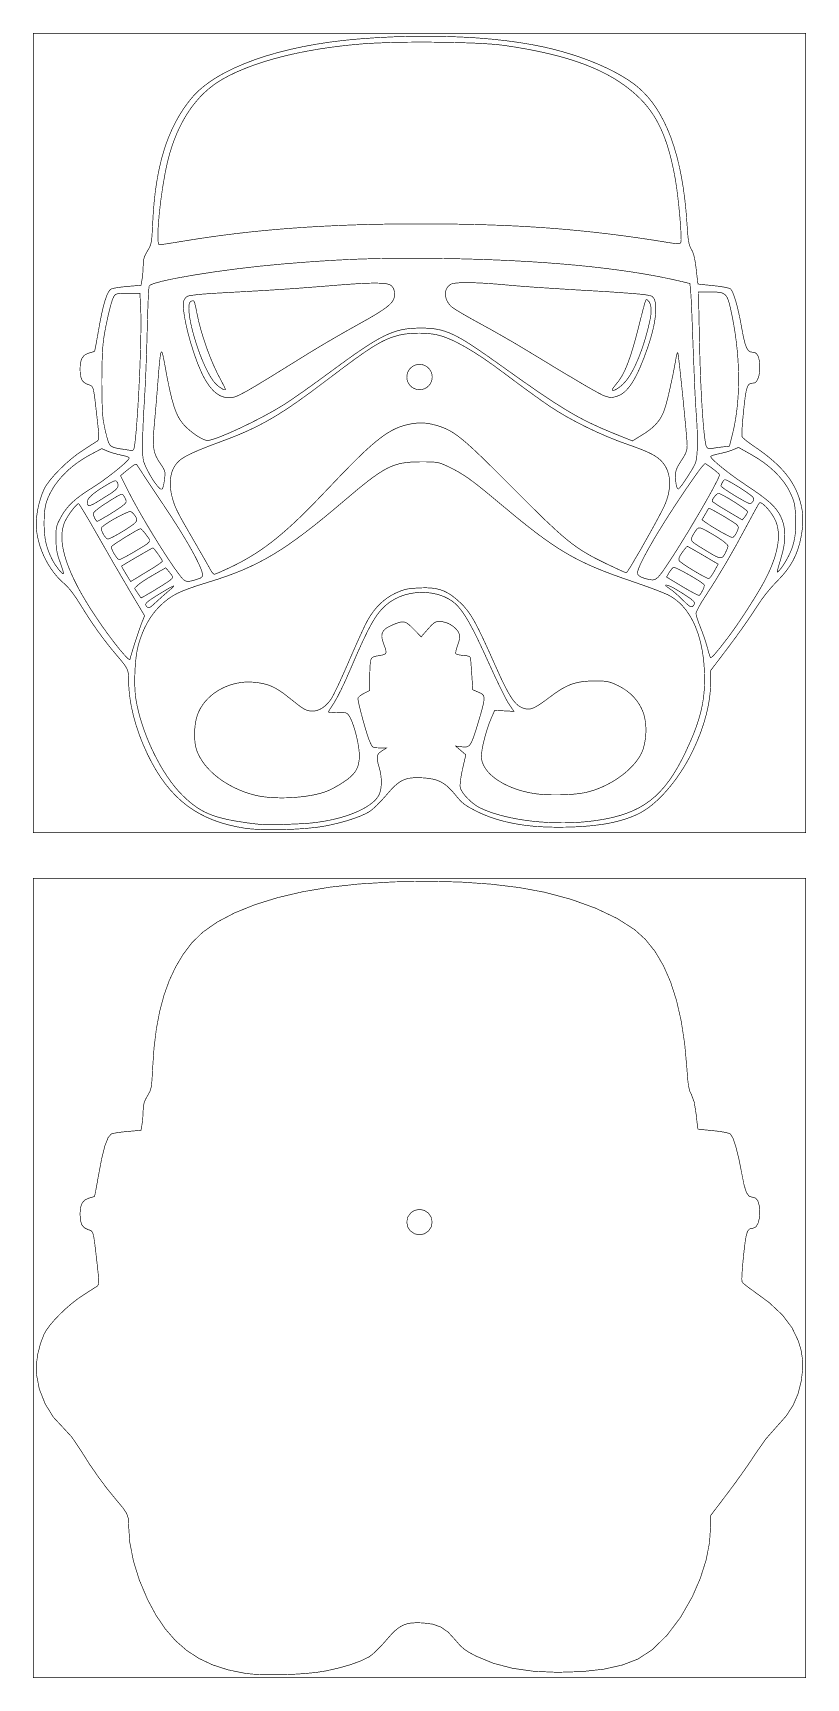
# Model space of a CAD drawing. Extents: x 0.7 to 10.2, y 2.9 to 23.1.
import ezdxf

# ---------------------------------------------------------------- set-up
doc = ezdxf.new("R2010")
doc.units = 0
doc.layers.get('0').update_dxf_attribs({"linetype": 'CONTINUOUS'})

msp = doc.modelspace()

# ---------------------------------------------------------------- linework, layer by layer
at = {"color": 1, "const_width": 0.00787}
for points in [[(0.70421, 23.1358), (0.70421, 13.2875), (10.2264, 13.2875), (10.2264, 23.1358), (0.70421, 23.1358)], [(5.57563, 23.0992), (5.7755, 23.0964), (5.97119, 23.0894), (6.16183, 23.0786), (6.34646, 23.0636), (6.52414, 23.0446), (6.69407, 23.0215), (6.85525, 22.9947), (7.00672, 22.964), (7.09017, 22.9444), (7.17264, 22.9232), (7.25396, 22.9006), (7.33393, 22.8764), (7.41243, 22.851), (7.48915, 22.8242), (7.56396, 22.7961), (7.63661, 22.7669), (7.70692, 22.7368), (7.77468, 22.7057), (7.83968, 22.6738), (7.90181, 22.6408), (7.96072, 22.6074), (8.01628, 22.5735), (8.06836, 22.5388), (8.11664, 22.5038), (8.15147, 22.476), (8.18539, 22.4465), (8.21832, 22.4154), (8.25032, 22.3826), (8.28142, 22.3481), (8.31153, 22.3119), (8.34071, 22.274), (8.36897, 22.2346), (8.39626, 22.1933), (8.42264, 22.1503), (8.4725, 22.0594), (8.51861, 21.9618), (8.56093, 21.8574), (8.59944, 21.7465), (8.63411, 21.6288), (8.66504, 21.5043), (8.69211, 21.3733), (8.71544, 21.2357), (8.73486, 21.0914), (8.75054, 20.9404), (8.76232, 20.7831), (8.77149, 20.6569), (8.77647, 20.6103), (8.78207, 20.5724), (8.78863, 20.5411), (8.79639, 20.5153), (8.80578, 20.4926), (8.817, 20.4718), (8.82699, 20.4531), (8.83604, 20.4315), (8.84429, 20.4069), (8.85178, 20.3789), (8.86486, 20.3115), (8.87582, 20.2274), (8.89008, 20.1007), (8.89751, 20.0465), (8.95378, 20.0396), (9.08535, 20.0265), (9.15944, 20.0181), (9.22424, 20.0075), (9.27274, 19.9965), (9.28868, 19.9913), (9.29796, 19.9864), (9.30528, 19.9786), (9.31293, 19.9672), (9.32921, 19.9343), (9.34646, 19.8885), (9.36436, 19.8311), (9.38265, 19.7629), (9.40099, 19.6853), (9.41906, 19.5992), (9.43658, 19.5056), (9.45193, 19.4231), (9.46636, 19.3565), (9.48042, 19.3044), (9.4949, 19.2651), (9.51047, 19.2374), (9.51882, 19.2271), (9.52772, 19.2193), (9.53728, 19.2135), (9.54747, 19.2096), (9.55843, 19.2074), (9.57031, 19.2067), (9.59099, 19.2039), (9.60883, 19.1958), (9.62381, 19.1822), (9.63607, 19.1628), (9.64567, 19.1376), (9.65267, 19.1061), (9.65711, 19.0686), (9.65918, 19.0246), (9.65831, 18.984), (9.65424, 18.9464), (9.64735, 18.9126), (9.63786, 18.8835), (9.62614, 18.8594), (9.61236, 18.8415), (9.60482, 18.8349), (9.5969, 18.8301), (9.5886, 18.8271), (9.57997, 18.8261), (9.55436, 18.824), (9.54346, 18.8208), (9.53369, 18.8157), (9.5249, 18.8085), (9.51699, 18.7988), (9.50982, 18.7861), (9.50331, 18.7703), (9.49169, 18.7276), (9.48122, 18.6682), (9.47092, 18.5893), (9.45985, 18.4881), (9.44889, 18.3724), (9.44146, 18.2733), (9.43826, 18.2018), (9.43847, 18.1796), (9.43994, 18.1681), (9.44439, 18.161), (9.45307, 18.1513), (9.48101, 18.1261), (9.51964, 18.0957), (9.56489, 18.0639), (9.67828, 17.9844), (9.72976, 17.9456), (9.77794, 17.9071), (9.82292, 17.8689), (9.86481, 17.831), (9.90364, 17.7931), (9.93961, 17.755), (9.97276, 17.7168), (10.0033, 17.6783), (10.0313, 17.6394), (10.0567, 17.6), (10.0798, 17.5599), (10.1007, 17.5192), (10.1194, 17.4774), (10.1361, 17.4346), (10.1557, 17.3753), (10.1707, 17.3167), (10.1814, 17.2579), (10.1877, 17.1988), (10.1897, 17.1382), (10.1875, 17.0757), (10.1811, 17.0107), (10.1705, 16.9424), (10.1529, 16.8603), (10.1307, 16.7838), (10.1033, 16.7114), (10.0701, 16.6426), (10.0308, 16.5764), (9.98481, 16.5118), (9.93169, 16.4481), (9.87099, 16.3842), (9.80306, 16.3118), (9.73514, 16.23), (9.66949, 16.1419), (9.60846, 16.0501), (9.54411, 15.9522), (9.45899, 15.8293), (9.36404, 15.6969), (9.27046, 15.571), (9.05414, 15.2858), (9.05414, 15.1581), (9.05322, 15.1067), (9.05057, 15.055), (9.04617, 15.0026), (9.03999, 14.9501), (9.03201, 14.8971), (9.02229, 14.8435), (8.99761, 14.7353), (8.96588, 14.6254), (8.92719, 14.514), (8.88146, 14.4011), (8.82872, 14.2865), (8.79531, 14.2208), (8.75993, 14.1565), (8.72271, 14.0938), (8.68392, 14.0329), (8.64367, 13.9739), (8.60211, 13.9172), (8.55957, 13.863), (8.51606, 13.8113), (8.4719, 13.7624), (8.42719, 13.7166), (8.38217, 13.6742), (8.33697, 13.6351), (8.29178, 13.5998), (8.24681, 13.5684), (8.20221, 13.541), (8.15821, 13.5179), (8.11301, 13.4974), (8.06597, 13.4785), (8.01699, 13.4609), (7.96599, 13.4447), (7.91287, 13.43), (7.85753, 13.4166), (7.79992, 13.4045), (7.73986, 13.3937), (7.61236, 13.3764), (7.47424, 13.3641), (7.32482, 13.3569), (7.16336, 13.3548), (7.01471, 13.358), (6.87315, 13.3674), (6.80501, 13.3743), (6.73861, 13.3828), (6.67383, 13.393), (6.61079, 13.4046), (6.54943, 13.4177), (6.48969, 13.4324), (6.43158, 13.4487), (6.37506, 13.4665), (6.3201, 13.4858), (6.26671, 13.5068), (6.2149, 13.5293), (6.16456, 13.5534), (6.07715, 13.5999), (6.04346, 13.6207), (6.01417, 13.6417), (5.98757, 13.6641), (5.96208, 13.6893), (5.93599, 13.7184), (5.90756, 13.753), (5.86312, 13.8052), (5.81993, 13.8484), (5.79833, 13.867), (5.77653, 13.8836), (5.75429, 13.8983), (5.73144, 13.9112), (5.70785, 13.9226), (5.68326, 13.9324), (5.65756, 13.9407), (5.63049, 13.9476), (5.57172, 13.9578), (5.50543, 13.9636), (5.42996, 13.9658), (5.3966, 13.9649), (5.36561, 13.9624), (5.33669, 13.9581), (5.30951, 13.9519), (5.28369, 13.9436), (5.25885, 13.9332), (5.23465, 13.9204), (5.21078, 13.9049), (5.18679, 13.8867), (5.16243, 13.8654), (5.11106, 13.8138), (5.05376, 13.7484), (4.99582, 13.6832), (4.93674, 13.623), (4.8834, 13.5745), (4.86111, 13.5568), (4.84278, 13.5443), (4.79753, 13.5203), (4.74451, 13.4964), (4.68457, 13.4729), (4.61849, 13.4502), (4.54704, 13.4284), (4.47103, 13.4079), (4.39139, 13.3888), (4.30875, 13.3715), (4.25933, 13.3629), (4.20426, 13.355), (4.08029, 13.342), (3.94374, 13.3323), (3.80138, 13.3263), (3.66004, 13.3243), (3.52658, 13.3263), (3.40782, 13.3325), (3.35607, 13.3373), (3.3106, 13.3433), (3.31054, 13.3433), (3.20514, 13.3621), (3.1046, 13.3854), (3.0089, 13.4132), (2.91781, 13.4456), (2.83106, 13.4829), (2.74858, 13.5251), (2.67008, 13.5723), (2.59549, 13.6248), (2.52453, 13.6827), (2.45703, 13.7462), (2.39279, 13.8153), (2.33165, 13.8901), (2.27344, 13.971), (2.21793, 14.0579), (2.16493, 14.1511), (2.11431, 14.2506), (2.06044, 14.3694), (2.01335, 14.4885), (1.97304, 14.6071), (1.93978, 14.7249), (1.91363, 14.8411), (1.90326, 14.8986), (1.89475, 14.9554), (1.88807, 15.0117), (1.88325, 15.0672), (1.88032, 15.1218), (1.87933, 15.1758), (1.87864, 15.2167), (1.87565, 15.251), (1.86888, 15.2814), (1.85672, 15.3113), (1.83772, 15.3432), (1.81039, 15.3806), (1.77311, 15.4262), (1.72439, 15.4833), (1.67019, 15.5479), (1.61501, 15.6171), (1.5594, 15.69), (1.50385, 15.7658), (1.44883, 15.844), (1.39497, 15.924), (1.34267, 16.0049), (1.29248, 16.0858), (1.23492, 16.1761), (1.18056, 16.2519), (1.15451, 16.2844), (1.12918, 16.3133), (1.1046, 16.3388), (1.08068, 16.3606), (1.0472, 16.3908), (1.01492, 16.4236), (0.98394, 16.4586), (0.95432, 16.496), (0.92616, 16.535), (0.89963, 16.5758), (0.87473, 16.6181), (0.85162, 16.6617), (0.8304, 16.7064), (0.8112, 16.7519), (0.79405, 16.7982), (0.77908, 16.845), (0.76638, 16.8921), (0.75608, 16.9393), (0.74826, 16.9864), (0.74306, 17.0332), (0.74094, 17.0888), (0.74327, 17.1483), (0.74984, 17.2107), (0.76047, 17.2744), (0.77485, 17.3385), (0.79275, 17.4015), (0.81391, 17.4625), (0.83816, 17.5199), (0.85129, 17.545), (0.86827, 17.5724), (0.91243, 17.6324), (0.96799, 17.6974), (1.03228, 17.7646), (1.10259, 17.8315), (1.17627, 17.8953), (1.2506, 17.9533), (1.32297, 18.0029), (1.49283, 18.1118), (1.50131, 18.1193), (1.50737, 18.1299), (1.51096, 18.1458), (1.51204, 18.1699), (1.51069, 18.204), (1.50678, 18.2511), (1.49143, 18.3926), (1.46371, 18.6304), (1.45367, 18.7017), (1.44401, 18.7485), (1.43886, 18.7646), (1.43321, 18.7768), (1.42692, 18.786), (1.41976, 18.7925), (1.40196, 18.8012), (1.37842, 18.8089), (1.35314, 18.8192), (1.33225, 18.8324), (1.31543, 18.8489), (1.3023, 18.8694), (1.2927, 18.8946), (1.28624, 18.925), (1.28261, 18.9612), (1.28158, 19.004), (1.2832, 19.0443), (1.28792, 19.0794), (1.29584, 19.1096), (1.30724, 19.135), (1.32221, 19.156), (1.34087, 19.1729), (1.36355, 19.186), (1.39025, 19.1956), (1.43668, 19.209), (1.45953, 19.2172), (1.46528, 19.2387), (1.47635, 19.2942), (1.50825, 19.4725), (1.52892, 19.5874), (1.54921, 19.6874), (1.56917, 19.7726), (1.58897, 19.8433), (1.60861, 19.9), (1.62815, 19.9425), (1.63792, 19.9586), (1.64774, 19.9713), (1.6575, 19.9806), (1.66732, 19.9864), (1.69558, 19.9942), (1.74322, 20.0025), (1.80354, 20.0106), (1.8699, 20.0174), (2.03267, 20.031), (2.04546, 20.1035), (2.05057, 20.1394), (2.05485, 20.1835), (2.05935, 20.274), (2.06233, 20.3253), (2.06592, 20.3478), (2.07118, 20.3689), (2.07829, 20.3897), (2.0874, 20.4106), (2.11257, 20.4551), (2.12896, 20.4824), (2.14171, 20.5072), (2.15142, 20.5333), (2.15875, 20.5637), (2.16428, 20.6018), (2.16863, 20.6507), (2.17617, 20.7943), (2.18338, 20.9232), (2.19347, 21.0471), (2.20643, 21.1661), (2.22233, 21.2804), (2.24115, 21.3903), (2.26303, 21.4957), (2.28788, 21.5968), (2.31581, 21.6937), (2.3469, 21.7867), (2.38112, 21.8758), (2.41857, 21.9612), (2.45925, 22.0429), (2.50319, 22.121), (2.55046, 22.1958), (2.60107, 22.2674), (2.65511, 22.3358), (2.68565, 22.3706), (2.71886, 22.4047), (2.75472, 22.4383), (2.79312, 22.4713), (2.8341, 22.5035), (2.87756, 22.535), (2.92344, 22.566), (2.97174, 22.5963), (3.02229, 22.6257), (3.07519, 22.6544), (3.18761, 22.7097), (3.30849, 22.7618), (3.43756, 22.8106), (3.57428, 22.856), (3.71832, 22.8978), (3.86925, 22.9358), (4.02669, 22.97), (4.19021, 23.0001), (4.35938, 23.0261), (4.5339, 23.0478), (4.71322, 23.065), (4.9305, 23.0806), (5.1474, 23.0914), (5.36274, 23.0975), (5.57563, 23.0992)], [(5.55783, 23.0265), (5.3335, 23.0257), (5.11931, 23.0218), (4.92475, 23.0147), (4.7595, 23.0046), (4.62608, 22.9925), (4.49528, 22.9782), (4.36729, 22.9618), (4.24229, 22.9433), (4.12044, 22.9226), (4.0019, 22.9), (3.88693, 22.8753), (3.77567, 22.8487), (3.66824, 22.8203), (3.56494, 22.79), (3.46588, 22.7578), (3.37121, 22.7239), (3.28119, 22.6883), (3.19596, 22.6511), (3.11572, 22.6122), (3.04064, 22.5718), (2.98014, 22.5349), (2.92188, 22.4942), (2.86589, 22.4499), (2.81222, 22.4018), (2.7609, 22.3503), (2.71203, 22.2951), (2.66547, 22.2367), (2.62147, 22.1746), (2.57992, 22.1093), (2.54085, 22.0407), (2.50439, 21.9688), (2.47054, 21.8936), (2.43929, 21.8153), (2.41075, 21.7339), (2.38487, 21.6494), (2.36176, 21.5621), (2.34532, 21.4903), (2.32958, 21.4129), (2.30067, 21.2468), (2.27615, 21.0751), (2.25711, 20.9089), (2.24479, 20.7599), (2.24143, 20.6954), (2.24018, 20.6394), (2.24121, 20.5933), (2.24457, 20.5586), (2.25043, 20.5369), (2.25433, 20.5313), (2.25896, 20.5293), (2.35308, 20.5424), (2.54715, 20.5736), (2.71192, 20.6001), (2.87771, 20.6249), (3.04471, 20.6478), (3.21326, 20.6689), (3.38363, 20.6881), (3.5561, 20.7056), (3.7309, 20.7213), (3.90842, 20.7353), (4.08886, 20.7476), (4.27251, 20.7582), (4.45964, 20.7671), (4.65056, 20.7744), (4.84554, 20.7801), (5.04486, 20.7842), (5.45763, 20.7875), (5.89301, 20.7847), (6.10042, 20.7808), (6.30192, 20.7754), (6.49821, 20.7682), (6.69011, 20.7592), (6.87831, 20.7483), (7.06353, 20.7356), (7.24647, 20.7207), (7.42794, 20.704), (7.60861, 20.6853), (7.78917, 20.6644), (7.97049, 20.6414), (8.15315, 20.6161), (8.33794, 20.5886), (8.52561, 20.5586), (8.60574, 20.5464), (8.65278, 20.5426), (8.66699, 20.544), (8.67665, 20.5476), (8.68289, 20.5533), (8.68707, 20.5613), (8.68929, 20.5742), (8.69021, 20.5968), (8.68858, 20.6669), (8.68283, 20.7632), (8.67378, 20.8767), (8.66217, 20.9985), (8.64882, 21.1203), (8.63444, 21.2331), (8.61979, 21.3281), (8.60275, 21.4204), (8.58447, 21.5082), (8.56494, 21.5915), (8.54406, 21.6704), (8.52165, 21.7456), (8.49772, 21.8167), (8.47217, 21.8842), (8.44488, 21.9482), (8.41575, 22.009), (8.38471, 22.0668), (8.35172, 22.1217), (8.31663, 22.1739), (8.27935, 22.2236), (8.23986, 22.2711), (8.19797, 22.3165), (8.15364, 22.36), (8.08746, 22.4186), (8.01747, 22.4743), (7.94358, 22.5269), (7.8654, 22.5769), (7.78276, 22.6239), (7.69542, 22.6683), (7.60314, 22.7101), (7.50558, 22.7494), (7.40256, 22.7864), (7.29389, 22.8211), (7.17919, 22.8535), (7.05826, 22.8838), (6.93093, 22.9121), (6.79688, 22.9385), (6.65587, 22.9631), (6.50771, 22.9858), (6.43317, 22.9947), (6.34088, 23.0025), (6.2334, 23.0094), (6.11328, 23.0151), (5.84543, 23.0231), (5.55783, 23.0265)], [(5.34169, 20.3642), (5.14051, 20.3633), (4.94775, 20.3601), (4.75971, 20.355), (4.57281, 20.3475), (4.3834, 20.3376), (4.18782, 20.3251), (3.98242, 20.31), (3.76357, 20.2919), (3.48708, 20.2653), (3.20871, 20.2328), (2.93978, 20.1964), (2.69162, 20.1582), (2.47553, 20.1197), (2.38308, 20.1013), (2.30294, 20.0832), (2.23643, 20.0661), (2.18511, 20.0503), (2.15028, 20.0357), (2.13949, 20.029), (2.1334, 20.0228), (2.13058, 20.0078), (2.1275, 19.9729), (2.12082, 19.8526), (2.11431, 19.6799), (2.10867, 19.4728), (2.10226, 19.2408), (2.09358, 19.0006), (2.08382, 18.7803), (2.07406, 18.6085), (2.06521, 18.4626), (2.058, 18.3132), (2.05311, 18.1778), (2.05132, 18.0738), (2.05274, 17.9603), (2.05528, 17.9199), (2.05985, 17.8861), (2.067, 17.856), (2.07725, 17.8264), (2.09125, 17.7943), (2.10949, 17.7567), (2.13661, 17.7057), (2.16753, 17.6533), (2.1984, 17.606), (2.22547, 17.5697), (2.24804, 17.5438), (2.26611, 17.5268), (2.27371, 17.5218), (2.28043, 17.5193), (2.28646, 17.5193), (2.29183, 17.5218), (2.2966, 17.5271), (2.301, 17.535), (2.30871, 17.5596), (2.31575, 17.5958), (2.32286, 17.6446), (2.32844, 17.7), (2.32775, 17.7213), (2.324, 17.7407), (2.31668, 17.7604), (2.30518, 17.7819), (2.26768, 17.839), (2.23844, 17.8847), (2.21599, 17.9286), (2.20719, 17.951), (2.19988, 17.9742), (2.19407, 17.9985), (2.18967, 18.0246), (2.18485, 18.0829), (2.185, 18.1528), (2.18972, 18.2371), (2.19851, 18.3393), (2.22086, 18.5929), (2.24229, 18.8624), (2.25271, 18.9965), (2.26183, 19.0968), (2.27029, 19.1647), (2.27447, 19.1871), (2.27864, 19.2018), (2.28293, 19.2092), (2.28515, 19.2103), (2.28743, 19.2094), (2.29215, 19.2028), (2.29719, 19.1892), (2.3086, 19.1425), (2.32215, 19.0707), (2.35374, 18.8989), (2.38281, 18.756), (2.41058, 18.6381), (2.43821, 18.5419), (2.45231, 18.5008), (2.46685, 18.4639), (2.48188, 18.4306), (2.49761, 18.4004), (2.51421, 18.3729), (2.53174, 18.3478), (2.5504, 18.3243), (2.57031, 18.3024), (2.60661, 18.2669), (2.6454, 18.2333), (2.68522, 18.2022), (2.72478, 18.175), (2.76258, 18.1521), (2.79725, 18.1346), (2.82742, 18.1235), (2.85161, 18.1196), (2.87576, 18.1224), (2.90924, 18.1308), (2.95096, 18.1442), (3.00006, 18.1621), (3.11604, 18.2097), (3.24918, 18.2697), (3.39133, 18.3385), (3.53444, 18.4121), (3.67051, 18.4869), (3.79144, 18.5592), (3.88917, 18.6238), (4.02078, 18.7147), (4.16911, 18.8203), (4.31683, 18.9279), (4.5491, 19.0979), (4.64887, 19.1689), (4.73926, 19.2311), (4.82129, 19.2856), (4.89606, 19.3324), (4.96468, 19.3721), (5.02826, 19.4053), (5.08778, 19.4328), (5.14447, 19.4547), (5.19938, 19.4718), (5.25353, 19.4847), (5.30806, 19.4938), (5.36404, 19.4996), (5.42258, 19.5028), (5.48481, 19.5038), (5.53851, 19.5031), (5.58908, 19.5006), (5.63737, 19.496), (5.68425, 19.4886), (5.73058, 19.4785), (5.77729, 19.4649), (5.82519, 19.4474), (5.87522, 19.4256), (5.92817, 19.3993), (5.98508, 19.3681), (6.04665, 19.3311), (6.11388, 19.2885), (6.26867, 19.1837), (6.45649, 19.0508), (6.71229, 18.8688), (6.928, 18.7188), (7.11203, 18.5958), (7.27285, 18.4949), (7.34717, 18.451), (7.41878, 18.4108), (7.48876, 18.3736), (7.55821, 18.3388), (7.6996, 18.2733), (7.85129, 18.2097), (8.08892, 18.1139), (8.19987, 18.1813), (8.25097, 18.2138), (8.29579, 18.2456), (8.33501, 18.2772), (8.36919, 18.3096), (8.39908, 18.3432), (8.42529, 18.3788), (8.44846, 18.4169), (8.46929, 18.4583), (8.48454, 18.499), (8.50271, 18.559), (8.52294, 18.6353), (8.54454, 18.7243), (8.58837, 18.9272), (8.60906, 19.0342), (8.62793, 19.1406), (8.63319, 19.1669), (8.63878, 19.1872), (8.64404, 19.1997), (8.64632, 19.2021), (8.64828, 19.2018), (8.65142, 19.1882), (8.65647, 19.1535), (8.67111, 19.0319), (8.71044, 18.6617), (8.74767, 18.275), (8.75971, 18.1328), (8.76421, 18.0556), (8.7634, 18.0339), (8.76079, 18.0133), (8.75608, 17.9929), (8.74903, 17.9721), (8.73931, 17.9501), (8.72672, 17.9261), (8.69174, 17.8703), (8.65631, 17.8135), (8.64372, 17.7896), (8.63411, 17.7676), (8.62722, 17.7468), (8.62267, 17.7261), (8.62022, 17.7049), (8.61951, 17.6824), (8.62244, 17.619), (8.63004, 17.5679), (8.63531, 17.5486), (8.64133, 17.534), (8.648, 17.5249), (8.65522, 17.5217), (8.66038, 17.5243), (8.66835, 17.5319), (8.69135, 17.56), (8.72125, 17.601), (8.75483, 17.6504), (8.82075, 17.7553), (8.84694, 17.8015), (8.86442, 17.8372), (8.86996, 17.8532), (8.87478, 17.8733), (8.8826, 17.925), (8.88775, 17.9906), (8.89031, 18.069), (8.89014, 18.1588), (8.88737, 18.2583), (8.88189, 18.3665), (8.87364, 18.4819), (8.86561, 18.6079), (8.85618, 18.7967), (8.83778, 19.261), (8.82135, 19.6965), (8.81396, 19.8543), (8.80849, 19.9422), (8.79818, 20.0528), (8.67703, 20.0817), (8.54308, 20.1118), (8.40181, 20.1403), (8.25336, 20.1672), (8.09788, 20.1924), (7.93554, 20.216), (7.76654, 20.2379), (7.5911, 20.2582), (7.40929, 20.2767), (7.22131, 20.2933), (7.02735, 20.3085), (6.82753, 20.3217), (6.62213, 20.3331), (6.41124, 20.3428), (6.1951, 20.3507), (5.97374, 20.3567), (5.7475, 20.361), (5.34169, 20.3642)], [(6.0364, 20.0637), (6.14008, 20.0621), (6.2621, 20.0564), (6.40061, 20.0469), (6.55376, 20.0335), (6.70285, 20.0206), (6.90115, 20.0058), (7.3419, 19.9776), (7.796, 19.951), (8.09082, 19.9301), (8.18821, 19.9212), (8.25743, 19.9128), (8.30246, 19.9047), (8.3271, 19.8964), (8.34136, 19.8856), (8.35325, 19.8699), (8.36279, 19.8494), (8.37001, 19.8247), (8.37483, 19.7957), (8.37739, 19.7628), (8.37765, 19.7263), (8.37565, 19.686), (8.37136, 19.6429), (8.36486, 19.5965), (8.35612, 19.5476), (8.34521, 19.4961), (8.31679, 19.3867), (8.27983, 19.27), (8.23014, 19.1332), (8.18197, 19.0154), (8.15831, 18.9635), (8.13488, 18.916), (8.11149, 18.8729), (8.08822, 18.834), (8.06489, 18.7993), (8.04144, 18.7686), (8.0179, 18.7418), (7.99408, 18.7189), (7.96994, 18.6996), (7.94547, 18.6839), (7.92057, 18.6718), (7.89518, 18.6629), (7.85351, 18.6517), (7.83925, 18.6489), (7.82667, 18.6481), (7.81381, 18.6493), (7.79856, 18.6526), (7.75299, 18.6656), (7.72125, 18.6786), (7.66715, 18.7062), (7.58908, 18.7494), (7.48535, 18.8092), (7.19417, 18.9821), (6.78028, 19.2329), (6.65147, 19.3099), (6.50179, 19.3967), (6.34978, 19.4828), (6.21392, 19.5575), (6.09538, 19.6228), (5.99035, 19.6829), (5.91021, 19.7313), (5.86638, 19.7611), (5.84825, 19.7779), (5.83242, 19.7958), (5.81879, 19.8144), (5.8074, 19.834), (5.79829, 19.8539), (5.79144, 19.874), (5.78694, 19.8943), (5.78467, 19.9144), (5.78472, 19.934), (5.78711, 19.9532), (5.79183, 19.9714), (5.79889, 19.9886), (5.80832, 20.0047), (5.8201, 20.0193), (5.83425, 20.0324), (5.85081, 20.0435), (5.86149, 20.0482), (5.87592, 20.0522), (5.91581, 20.0585), (5.96957, 20.0624), (6.0364, 20.0637)], [(1.86806, 19.9314), (1.78217, 19.9303), (1.75439, 19.9283), (1.73415, 19.9246), (1.71967, 19.9186), (1.70904, 19.9097), (1.70031, 19.8975), (1.69168, 19.8815), (1.67887, 19.85), (1.6639, 19.8026), (1.64751, 19.7425), (1.63049, 19.6728), (1.59733, 19.5171), (1.58262, 19.4375), (1.57015, 19.3607), (1.56125, 19.2719), (1.55479, 19.1494), (1.55083, 19.0046), (1.54938, 18.8492), (1.5504, 18.695), (1.55399, 18.5533), (1.56011, 18.4363), (1.56412, 18.3904), (1.56879, 18.355), (1.59093, 18.2443), (1.61649, 18.1432), (1.62728, 18.1092), (1.63818, 18.0826), (1.65115, 18.0625), (1.66813, 18.0472), (1.69108, 18.0358), (1.7219, 18.0268), (1.76264, 18.0187), (1.81515, 18.0107), (1.91894, 17.995), (1.92453, 17.9953), (1.93061, 17.9979), (1.93636, 18.0025), (1.94108, 18.0083), (1.94493, 18.0179), (1.94889, 18.0343), (1.95714, 18.0858), (1.96565, 18.1596), (1.97428, 18.2525), (1.99132, 18.4837), (2.00683, 18.7542), (2.01969, 19.0389), (2.02849, 19.3128), (2.03201, 19.5506), (2.03142, 19.6483), (2.02897, 19.7275), (2.01904, 19.9314), (1.86806, 19.9314)], [(4.91835, 20.0582), (4.99821, 20.0558), (5.03011, 20.0531), (5.05701, 20.0492), (5.07937, 20.044), (5.0975, 20.0378), (5.11176, 20.0304), (5.12239, 20.0219), (5.13747, 20.0025), (5.14887, 19.9786), (5.15614, 19.9517), (5.15864, 19.9229), (5.15771, 19.9036), (5.15457, 19.8849), (5.14903, 19.8665), (5.14068, 19.8485), (5.12924, 19.8304), (5.11442, 19.8118), (5.09586, 19.7926), (5.07329, 19.7725), (5.04633, 19.7514), (5.01475, 19.7287), (4.93625, 19.6782), (4.83535, 19.6188), (4.70947, 19.5486), (4.55496, 19.4621), (4.38493, 19.3642), (4.21989, 19.2668), (4.08062, 19.1822), (3.59321, 18.8804), (3.43604, 18.7856), (3.32303, 18.7204), (3.24419, 18.6793), (3.21442, 18.6661), (3.18935, 18.6569), (3.16775, 18.651), (3.14839, 18.6475), (3.11128, 18.6454), (3.08231, 18.6479), (3.05029, 18.6551), (3.01915, 18.6657), (2.99274, 18.6788), (2.96843, 18.695), (2.94472, 18.714), (2.9216, 18.7356), (2.89899, 18.76), (2.87685, 18.7872), (2.85514, 18.8175), (2.83382, 18.851), (2.81282, 18.8874), (2.7921, 18.9272), (2.77154, 18.9704), (2.7309, 19.0672), (2.69049, 19.1786), (2.64985, 19.3056), (2.62522, 19.3913), (2.60368, 19.4751), (2.5855, 19.5553), (2.57113, 19.6297), (2.56076, 19.6967), (2.55485, 19.7543), (2.55365, 19.8006), (2.55496, 19.8189), (2.55757, 19.8338), (2.56461, 19.8517), (2.5759, 19.8694), (2.59, 19.8849), (2.60525, 19.8958), (2.61849, 19.9001), (2.64208, 19.9047), (2.71496, 19.9146), (2.81332, 19.9239), (2.92665, 19.9317), (3.56424, 19.9675), (3.93582, 19.9918), (4.33306, 20.0226), (4.52474, 20.0383), (4.68435, 20.0494), (4.81461, 20.0561), (4.91835, 20.0582)], [(8.90354, 19.9494), (8.91618, 19.3289), (8.92219, 19.0954), (8.93028, 18.8711), (8.94015, 18.6617), (8.95133, 18.4732), (8.96349, 18.3113), (8.97624, 18.1818), (8.9891, 18.0906), (8.9955, 18.061), (9.00185, 18.0432), (9.01144, 18.0301), (9.02354, 18.0211), (9.03706, 18.0167), (9.05067, 18.0175), (9.10232, 18.0268), (9.18354, 18.0376), (9.28575, 18.0492), (9.32281, 18.1975), (9.34196, 18.2813), (9.35835, 18.3676), (9.3719, 18.4567), (9.38265, 18.5478), (9.39068, 18.6413), (9.39589, 18.7367), (9.39833, 18.8338), (9.398, 18.9325), (9.39492, 19.0325), (9.38906, 19.1339), (9.38049, 19.2363), (9.36908, 19.3393), (9.35493, 19.4432), (9.33806, 19.5475), (9.31842, 19.6519), (9.296, 19.7565), (9.28157, 19.815), (9.2666, 19.8604), (9.25831, 19.8788), (9.24908, 19.8943), (9.23876, 19.9076), (9.227, 19.9186), (9.21354, 19.9274), (9.19819, 19.9346), (9.18067, 19.94), (9.16069, 19.9439), (9.11242, 19.9483), (9.05132, 19.9494), (8.90354, 19.9494)], [(2.67339, 19.8401), (2.66308, 19.839), (2.65001, 19.8346), (2.64128, 19.8289), (2.63417, 19.8196), (2.62879, 19.8067), (2.625, 19.7906), (2.62272, 19.7713), (2.6219, 19.749), (2.62446, 19.6969), (2.63226, 19.6358), (2.64481, 19.5674), (2.66157, 19.4932), (2.68213, 19.415), (2.706, 19.3346), (2.73269, 19.2535), (2.76178, 19.1735), (2.79281, 19.0963), (2.82525, 19.0233), (2.85861, 18.9565), (2.89253, 18.8975), (2.92643, 18.8479), (2.94422, 18.8269), (2.96496, 18.8064), (2.98725, 18.7871), (3.00965, 18.7701), (3.03076, 18.7565), (3.04926, 18.7472), (3.06364, 18.7431), (3.0689, 18.7433), (3.0726, 18.7453), (3.0701, 18.7568), (3.05849, 18.7835), (3.01525, 18.8663), (2.97026, 18.9522), (2.92583, 19.0482), (2.88281, 19.1513), (2.84218, 19.2589), (2.80485, 19.3689), (2.77169, 19.4782), (2.74371, 19.5847), (2.72168, 19.6856), (2.70697, 19.7601), (2.69575, 19.8072), (2.69065, 19.8221), (2.68544, 19.8321), (2.67979, 19.8379), (2.67339, 19.8401)], [(8.26426, 19.8547), (8.25857, 19.8513), (8.25222, 19.8401), (8.24451, 19.8192), (8.23475, 19.7867), (8.20606, 19.6774), (8.16026, 19.496), (8.12642, 19.3669), (8.09375, 19.2526), (8.0619, 19.1524), (8.03054, 19.0654), (7.99935, 18.9906), (7.96789, 18.9271), (7.93587, 18.8739), (7.90294, 18.8303), (7.85861, 18.775), (7.84517, 18.7554), (7.84017, 18.745), (7.84119, 18.7401), (7.84412, 18.7369), (7.84879, 18.7356), (7.85508, 18.7357), (7.87164, 18.7407), (7.89242, 18.7511), (7.91613, 18.7661), (7.9414, 18.785), (7.96679, 18.8069), (7.991, 18.8312), (8.01378, 18.8579), (8.03657, 18.8886), (8.05931, 18.9231), (8.08188, 18.9611), (8.10417, 19.0025), (8.12619, 19.0471), (8.16883, 19.1447), (8.20919, 19.2525), (8.24647, 19.3683), (8.28006, 19.4908), (8.30919, 19.6182), (8.31581, 19.6565), (8.31939, 19.6929), (8.32015, 19.7267), (8.31799, 19.7576), (8.3131, 19.7851), (8.30539, 19.8087), (8.29508, 19.8281), (8.28211, 19.8425), (8.27225, 19.851), (8.26812, 19.8537), (8.26426, 19.8547)], [(5.46442, 19.4413), (5.39426, 19.44), (5.32633, 19.4351), (5.26324, 19.4268), (5.20747, 19.4151), (5.13346, 19.3932), (5.09706, 19.38), (5.06017, 19.3649), (5.02214, 19.3472), (4.98232, 19.3267), (4.89475, 19.2758), (4.79226, 19.2086), (4.66971, 19.1222), (4.52175, 19.0133), (4.34332, 18.8785), (4.13726, 18.7239), (3.95589, 18.5935), (3.87239, 18.5362), (3.79258, 18.4835), (3.7156, 18.435), (3.64057, 18.3901), (3.56674, 18.3483), (3.49322, 18.3093), (3.41917, 18.2722), (3.34375, 18.2369), (3.26611, 18.2029), (3.18544, 18.1694), (3.01161, 18.1029), (2.86719, 18.0489), (2.75037, 18.0025), (2.65767, 17.9621), (2.58556, 17.9254), (2.5561, 17.9079), (2.53054, 17.8906), (2.50831, 17.8733), (2.4891, 17.8556), (2.47239, 17.8375), (2.45774, 17.8186), (2.44476, 17.7988), (2.433, 17.7775), (2.41775, 17.7428), (2.40614, 17.7044), (2.39811, 17.6635), (2.39378, 17.6199), (2.39307, 17.5744), (2.39611, 17.5276), (2.40289, 17.48), (2.41342, 17.4321), (2.4266, 17.3836), (2.44081, 17.3393), (2.45856, 17.2942), (2.48253, 17.2428), (2.51535, 17.1797), (2.55951, 17.1001), (2.69265, 16.8693), (2.82308, 16.6436), (2.89236, 16.5206), (2.90375, 16.5012), (2.91569, 16.4854), (2.92676, 16.4747), (2.9356, 16.4707), (2.95611, 16.4772), (2.99908, 16.495), (3.12717, 16.5532), (3.20247, 16.59), (3.27533, 16.6281), (3.3464, 16.6678), (3.41613, 16.7097), (3.48508, 16.7542), (3.55387, 16.8017), (3.62299, 16.8526), (3.69303, 16.9075), (3.76454, 16.9668), (3.83811, 17.0308), (3.91417, 17.1001), (3.99338, 17.1751), (4.07622, 17.2564), (4.16331, 17.344), (4.35238, 17.5412), (4.53201, 17.7294), (4.6856, 17.8844), (4.75396, 17.9507), (4.81733, 18.0099), (4.87636, 18.0625), (4.93142, 18.1089), (4.98307, 18.1496), (5.0319, 18.1849), (5.0784, 18.2153), (5.12304, 18.2414), (5.16639, 18.2633), (5.20899, 18.2815), (5.25125, 18.2967), (5.29383, 18.309), (5.34651, 18.3211), (5.39675, 18.3296), (5.44521, 18.3343), (5.49268, 18.3353), (5.53993, 18.3324), (5.58772, 18.3257), (5.63683, 18.3153), (5.68804, 18.301), (5.72678, 18.2883), (5.76383, 18.2744), (5.80013, 18.2586), (5.83658, 18.2401), (5.87403, 18.2182), (5.91351, 18.1919), (5.95583, 18.1608), (6.00196, 18.124), (6.05279, 18.0806), (6.10926, 18.03), (6.24268, 17.9042), (6.40956, 17.7401), (6.61719, 17.5321), (6.83681, 17.3122), (7.01525, 17.1378), (7.16211, 17.0007), (7.22667, 16.9439), (7.28706, 16.8935), (7.34429, 16.8485), (7.39974, 16.8079), (7.45449, 16.771), (7.50982, 16.7364), (7.56694, 16.7035), (7.62701, 16.6711), (7.76096, 16.604), (7.9336, 16.5228), (7.98969, 16.4983), (8.01465, 16.4893), (8.021, 16.4954), (8.03342, 16.5129), (8.07394, 16.5771), (8.19797, 16.7883), (8.34278, 17.0464), (8.40924, 17.169), (8.46442, 17.2746), (8.48421, 17.316), (8.50131, 17.3572), (8.51579, 17.3982), (8.52761, 17.4387), (8.53674, 17.4786), (8.54324, 17.5178), (8.54704, 17.5563), (8.54824, 17.5938), (8.54671, 17.6303), (8.54258, 17.6657), (8.53575, 17.6999), (8.52626, 17.7328), (8.51417, 17.7642), (8.49935, 17.794), (8.48193, 17.8222), (8.46181, 17.8486), (8.43468, 17.8775), (8.40283, 17.9044), (8.36464, 17.9304), (8.31847, 17.9561), (8.26264, 17.9825), (8.19564, 18.0103), (8.11578, 18.0404), (8.02138, 18.0736), (7.90099, 18.1175), (7.77626, 18.1679), (7.64963, 18.2235), (7.52339, 18.2832), (7.39996, 18.346), (7.28174, 18.4104), (7.171, 18.4757), (7.07015, 18.5401), (6.9649, 18.6133), (6.82563, 18.7132), (6.67046, 18.8269), (6.51753, 18.9411), (6.38103, 19.0417), (6.25342, 19.1307), (6.1346, 19.2081), (6.02447, 19.2739), (5.92296, 19.3283), (5.87543, 19.3513), (5.83003, 19.3712), (5.78678, 19.3885), (5.74561, 19.4028), (5.7066, 19.4142), (5.6696, 19.4228), (5.62272, 19.4308), (5.5721, 19.4364), (5.51893, 19.44), (5.46442, 19.4413)], [(5.62175, 18.9006), (5.6186, 18.869), (5.60949, 18.8397), (5.59506, 18.8131), (5.57596, 18.79), (5.55279, 18.7708), (5.52621, 18.7564), (5.49685, 18.7474), (5.46533, 18.7442), (5.43375, 18.7474), (5.4044, 18.7564), (5.37782, 18.7708), (5.35471, 18.79), (5.33556, 18.8131), (5.32118, 18.8397), (5.31207, 18.869), (5.30886, 18.9006), (5.31207, 18.9321), (5.32118, 18.9614), (5.33556, 18.9881), (5.35471, 19.0113), (5.37782, 19.0303), (5.4044, 19.0447), (5.43375, 19.0539), (5.46533, 19.0569), (5.49685, 19.0539), (5.52621, 19.0447), (5.55279, 19.0303), (5.57596, 19.0113), (5.59506, 18.9881), (5.60949, 18.9614), (5.6186, 18.9321), (5.62175, 18.9006)], [(9.39703, 18.0338), (9.32975, 18.0051), (9.29542, 17.9922), (9.25163, 17.9787), (9.20404, 17.9661), (9.15831, 17.9561), (9.11783, 17.9469), (9.08475, 17.9372), (9.06233, 17.9279), (9.05626, 17.9239), (9.05414, 17.9204), (9.05675, 17.9132), (9.06435, 17.9024), (9.09299, 17.8722), (9.13699, 17.8324), (9.19331, 17.7854), (9.25879, 17.7337), (9.3304, 17.6799), (9.40517, 17.6264), (9.47993, 17.5756), (9.57769, 17.51), (9.65956, 17.4524), (9.72732, 17.4011), (9.78276, 17.3544), (9.82775, 17.3108), (9.86404, 17.2686), (9.89339, 17.2263), (9.91764, 17.1821), (9.93896, 17.1311), (9.95443, 17.0772), (9.96414, 17.0201), (9.96804, 16.96), (9.96614, 16.8968), (9.9585, 16.8304), (9.94504, 16.761), (9.92578, 16.6882), (9.88894, 16.5633), (9.87933, 16.5274), (9.87537, 16.5064), (9.87549, 16.5008), (9.87696, 16.4985), (9.87972, 16.4989), (9.88385, 16.5018), (9.91297, 16.5342), (9.93528, 16.5635), (9.96153, 16.6033), (9.98856, 16.6483), (10.013, 16.6932), (10.0384, 16.7472), (10.0593, 16.8011), (10.0759, 16.8561), (10.0884, 16.9132), (10.097, 16.9733), (10.1018, 17.0375), (10.1031, 17.1067), (10.1009, 17.1818), (10.0943, 17.28), (10.0895, 17.3179), (10.0829, 17.3514), (10.0738, 17.3832), (10.0618, 17.4156), (10.0264, 17.4921), (10.0098, 17.5235), (9.99138, 17.5547), (9.97097, 17.5857), (9.94878, 17.6164), (9.89903, 17.6765), (9.84244, 17.7351), (9.77935, 17.7915), (9.71007, 17.8456), (9.63504, 17.8969), (9.55453, 17.9453), (9.39703, 18.0338)], [(1.54829, 18.0185), (1.41347, 17.9472), (1.36415, 17.92), (1.31657, 17.8913), (1.27078, 17.861), (1.22683, 17.8294), (1.18484, 17.7965), (1.14486, 17.7626), (1.10693, 17.7274), (1.07118, 17.6913), (1.0376, 17.654), (1.00635, 17.6158), (0.97743, 17.5769), (0.9509, 17.5372), (0.92692, 17.4968), (0.90549, 17.4558), (0.88672, 17.4144), (0.87066, 17.3724), (0.86236, 17.3463), (0.85541, 17.3185), (0.84516, 17.2572), (0.83952, 17.1843), (0.83789, 17.0958), (0.8393, 17.03), (0.84332, 16.9694), (0.85032, 16.9132), (0.86046, 16.8596), (0.87408, 16.8079), (0.89149, 16.7564), (0.91292, 16.7042), (0.93869, 16.6499), (0.95486, 16.6206), (0.97428, 16.5897), (1.01704, 16.531), (1.03743, 16.5069), (1.05512, 16.4886), (1.06868, 16.4782), (1.07346, 16.4765), (1.07661, 16.4775), (1.07726, 16.4818), (1.0759, 16.4911), (1.06782, 16.5222), (1.05382, 16.5663), (1.03516, 16.6186), (1.01085, 16.6904), (1.00212, 16.7235), (0.99539, 16.756), (0.9904, 16.7892), (0.98693, 16.8244), (0.98389, 16.9056), (0.98465, 16.9928), (0.98725, 17.0251), (0.99208, 17.0535), (0.99962, 17.0801), (1.01052, 17.1074), (1.04438, 17.1739), (1.07384, 17.2237), (1.10699, 17.2706), (1.1448, 17.3154), (1.1881, 17.359), (1.2379, 17.4022), (1.29508, 17.4461), (1.36057, 17.4913), (1.43522, 17.5388), (1.49696, 17.5786), (1.56538, 17.6264), (1.63633, 17.6789), (1.70568, 17.7324), (1.76926, 17.784), (1.82297, 17.8304), (1.86253, 17.8681), (1.87576, 17.8826), (1.8839, 17.8937), (1.88612, 17.9001), (1.88499, 17.9061), (1.88021, 17.9115), (1.87153, 17.9168), (1.84164, 17.9271), (1.79329, 17.9379), (1.74724, 17.9482), (1.69894, 17.9611), (1.65419, 17.975), (1.6186, 17.9883), (1.54829, 18.0185)], [(5.54497, 17.8561), (5.47575, 17.8561), (5.41476, 17.8551), (5.3585, 17.8526), (5.30599, 17.8481), (5.25624, 17.8408), (5.20833, 17.8304), (5.16135, 17.8165), (5.11431, 17.7985), (5.06629, 17.776), (5.01633, 17.7483), (4.96349, 17.7153), (4.90679, 17.6761), (4.84532, 17.6307), (4.77815, 17.5781), (4.70432, 17.5182), (4.53293, 17.374), (4.40229, 17.2636), (4.27983, 17.1625), (4.1645, 17.0699), (4.05528, 16.9851), (3.95122, 16.9079), (3.85129, 16.8374), (3.7545, 16.7731), (3.65983, 16.7143), (3.56629, 16.6604), (3.47282, 16.6111), (3.37853, 16.5654), (3.28233, 16.5228), (3.18321, 16.4829), (3.08018, 16.4449), (2.97228, 16.4082), (2.8585, 16.3724), (2.73622, 16.3342), (2.63482, 16.2999), (2.55063, 16.2678), (2.48019, 16.2361), (2.41992, 16.2031), (2.36621, 16.1669), (2.31554, 16.1261), (2.26432, 16.0785), (2.22006, 16.0318), (2.17904, 15.9811), (2.14122, 15.9268), (2.1065, 15.8683), (2.07482, 15.8057), (2.04617, 15.7389), (2.0204, 15.6676), (1.99756, 15.5919), (1.98324, 15.5274), (1.97163, 15.4499), (1.96294, 15.3633), (1.95731, 15.2718), (1.95497, 15.1793), (1.956, 15.0897), (1.96067, 15.0072), (1.96907, 14.9354), (1.98367, 14.8558), (2.00233, 14.7746), (2.02474, 14.6922), (2.05067, 14.609), (2.07981, 14.5257), (2.11203, 14.4428), (2.14697, 14.3606), (2.1844, 14.28), (2.22407, 14.2011), (2.26574, 14.125), (2.30914, 14.0517), (2.354, 13.9819), (2.40013, 13.9162), (2.44715, 13.8551), (2.49496, 13.7991), (2.54318, 13.7487), (2.58333, 13.7103), (2.6225, 13.6753), (2.66124, 13.6432), (2.69988, 13.614), (2.73904, 13.5875), (2.77914, 13.5633), (2.82064, 13.5413), (2.86404, 13.5214), (2.90989, 13.5032), (2.95856, 13.4867), (3.01058, 13.4716), (3.0664, 13.4576), (3.12657, 13.4447), (3.19157, 13.4325), (3.33778, 13.4096), (3.4101, 13.4), (3.47532, 13.3928), (3.53879, 13.3882), (3.60585, 13.3859), (3.68186, 13.3859), (3.77219, 13.3881), (4.01719, 13.3988), (4.10238, 13.4046), (4.18631, 13.4134), (4.26839, 13.4252), (4.34831, 13.4397), (4.42557, 13.4568), (4.49968, 13.4763), (4.57026, 13.4979), (4.63678, 13.5217), (4.69889, 13.5474), (4.75603, 13.5747), (4.80783, 13.6035), (4.85385, 13.6337), (4.89356, 13.6651), (4.9266, 13.6975), (4.95242, 13.7307), (4.96251, 13.7476), (4.97065, 13.7647), (4.98128, 13.7964), (4.98882, 13.8327), (4.99322, 13.8724), (4.99451, 13.9147), (4.99268, 13.9586), (4.98774, 14.0031), (4.97971, 14.0471), (4.96864, 14.0899), (4.95578, 14.1347), (4.94732, 14.1714), (4.94342, 14.2011), (4.94433, 14.2254), (4.95025, 14.2456), (4.96143, 14.2629), (4.97797, 14.2787), (5.00011, 14.2944), (5.05903, 14.3322), (4.97233, 14.3324), (4.92182, 14.334), (4.905, 14.3374), (4.89193, 14.3438), (4.88108, 14.354), (4.8711, 14.3693), (4.84814, 14.4189), (4.83154, 14.4632), (4.81049, 14.5287), (4.76324, 14.6928), (4.72282, 14.8503), (4.71035, 14.9081), (4.70572, 14.9413), (4.70719, 14.9469), (4.71143, 14.9539), (4.727, 14.9697), (4.75006, 14.9868), (4.77815, 15.0031), (4.85064, 15.0401), (4.85064, 15.1915), (4.85389, 15.3147), (4.85742, 15.3649), (4.86176, 15.3983), (4.86567, 15.4154), (4.87039, 15.4289), (4.87685, 15.4394), (4.88585, 15.4476), (4.89839, 15.454), (4.91531, 15.4594), (4.96593, 15.4693), (5.00011, 15.4753), (5.02522, 15.4817), (5.04199, 15.4901), (5.04736, 15.4956), (5.05089, 15.5022), (5.05257, 15.5101), (5.05257, 15.5199), (5.04758, 15.5444), (5.03662, 15.5779), (5.02018, 15.6218), (5.00749, 15.6611), (5.00119, 15.6957), (5.00054, 15.7114), (5.00157, 15.7263), (5.00433, 15.7401), (5.0089, 15.7532), (5.01519, 15.7656), (5.02333, 15.7774), (5.03326, 15.7885), (5.04514, 15.7992), (5.07454, 15.819), (5.11182, 15.8378), (5.16456, 15.8604), (5.20682, 15.8758), (5.24132, 15.8839), (5.25651, 15.8849), (5.27072, 15.8839), (5.28435, 15.8808), (5.29775, 15.8757), (5.31114, 15.8683), (5.32497, 15.8587), (5.35519, 15.8328), (5.39106, 15.7974), (5.48589, 15.7007), (5.56853, 15.7958), (5.61068, 15.8415), (5.62842, 15.8581), (5.64453, 15.8708), (5.65956, 15.8801), (5.67393, 15.8864), (5.68815, 15.8899), (5.70269, 15.8908), (5.72879, 15.8896), (5.7551, 15.8856), (5.78136, 15.879), (5.80713, 15.87), (5.83214, 15.8586), (5.85601, 15.8453), (5.87836, 15.83), (5.89893, 15.8128), (5.9221, 15.7894), (5.93961, 15.7671), (5.95167, 15.745), (5.95844, 15.7218), (5.96001, 15.6968), (5.95665, 15.6688), (5.94851, 15.6368), (5.93571, 15.6001), (5.92285, 15.5621), (5.9145, 15.5287), (5.91135, 15.5038), (5.91194, 15.4956), (5.91417, 15.4908), (5.92622, 15.4849), (5.94835, 15.479), (5.97743, 15.4742), (6.01019, 15.4708), (6.051, 15.4665), (6.06543, 15.4633), (6.07644, 15.4592), (6.08453, 15.4539), (6.09011, 15.4472), (6.09358, 15.439), (6.09538, 15.4289), (6.11029, 15.2206), (6.12164, 15.0483), (6.19276, 15.0181), (6.2225, 15.0042), (6.23415, 14.9968), (6.24371, 14.9887), (6.25114, 14.9794), (6.25651, 14.9683), (6.25971, 14.9551), (6.26079, 14.9392), (6.25976, 14.9203), (6.25662, 14.8976), (6.24403, 14.8399), (6.22299, 14.7624), (6.19353, 14.6614), (6.16271, 14.559), (6.13721, 14.4804), (6.11518, 14.4228), (6.10482, 14.4011), (6.09461, 14.3833), (6.08431, 14.3694), (6.07357, 14.3589), (6.06228, 14.3513), (6.05013, 14.3463), (6.03689, 14.3438), (6.02235, 14.3429), (5.98822, 14.3456), (5.91058, 14.355), (5.97314, 14.3012), (6.03569, 14.2476), (5.99588, 14.0744), (5.9809, 14.0013), (5.9706, 13.9349), (5.96571, 13.8813), (5.9656, 13.8611), (5.96712, 13.8463), (5.97108, 13.8323), (5.97749, 13.8169), (5.99685, 13.7836), (6.02354, 13.7479), (6.05604, 13.7117), (6.09272, 13.6764), (6.13189, 13.6438), (6.17204, 13.6155), (6.21158, 13.5933), (6.27647, 13.5645), (6.34711, 13.5379), (6.42296, 13.5136), (6.50347, 13.4918), (6.58811, 13.4723), (6.67626, 13.4553), (6.76742, 13.4409), (6.86094, 13.429), (6.95643, 13.4199), (7.05322, 13.4135), (7.15076, 13.4099), (7.24858, 13.4093), (7.34603, 13.4115), (7.4426, 13.4167), (7.53771, 13.4249), (7.63081, 13.4362), (7.73514, 13.4528), (7.83279, 13.4729), (7.92432, 13.4965), (8.01004, 13.524), (8.0905, 13.5559), (8.16596, 13.5923), (8.23703, 13.6338), (8.30399, 13.6804), (8.36735, 13.7327), (8.42746, 13.7908), (8.48486, 13.8551), (8.53987, 13.9261), (8.59293, 14.0038), (8.64453, 14.0888), (8.69504, 14.1812), (8.7449, 14.2815), (8.81011, 14.425), (8.83832, 14.4925), (8.86367, 14.5578), (8.88628, 14.6211), (8.90625, 14.6829), (8.92361, 14.7435), (8.93842, 14.8031), (8.95085, 14.8621), (8.96094, 14.921), (8.96869, 14.98), (8.97428, 15.0394), (8.97775, 15.0997), (8.97922, 15.1614), (8.97874, 15.2244), (8.97635, 15.2894), (8.97043, 15.3746), (8.96137, 15.4567), (8.94917, 15.5354), (8.93392, 15.6107), (8.91569, 15.6828), (8.89447, 15.751), (8.87033, 15.8157), (8.84332, 15.8767), (8.81347, 15.9336), (8.78082, 15.9868), (8.7455, 16.0358), (8.70742, 16.0807), (8.66678, 16.1212), (8.62349, 16.1575), (8.57769, 16.1894), (8.52935, 16.2167), (8.46397, 16.2453), (8.36003, 16.2857), (8.23193, 16.3326), (8.09386, 16.3807), (7.9655, 16.4249), (7.84711, 16.4672), (7.73725, 16.509), (7.63444, 16.5508), (7.53733, 16.5935), (7.44433, 16.6379), (7.35411, 16.6849), (7.26519, 16.7354), (7.17611, 16.7901), (7.08544, 16.8503), (6.99169, 16.9162), (6.8935, 16.9892), (6.78939, 17.07), (6.6779, 17.1592), (6.42697, 17.3669), (6.31603, 17.4594), (6.22185, 17.5361), (6.14094, 17.5992), (6.06982, 17.6515), (6.00499, 17.6951), (5.94293, 17.7328), (5.88015, 17.7669), (5.81315, 17.8), (5.74924, 17.8286), (5.72217, 17.8383), (5.69531, 17.8456), (5.66644, 17.8504), (5.63325, 17.8536), (5.54497, 17.8561)], [(8.98757, 17.8344), (8.98286, 17.8328), (8.97607, 17.8276), (8.95649, 17.8071), (8.92865, 17.7729), (8.89253, 17.7247), (8.79471, 17.5862), (8.66217, 17.3901), (8.5529, 17.2235), (8.45335, 17.0661), (8.36507, 16.921), (8.28982, 16.7908), (8.22917, 16.679), (8.18489, 16.5882), (8.16943, 16.5515), (8.15864, 16.5214), (8.15278, 16.4979), (8.15201, 16.4817), (8.1544, 16.4732), (8.1589, 16.465), (8.16553, 16.4574), (8.17426, 16.4499), (8.19792, 16.4363), (8.22971, 16.4243), (8.27317, 16.4117), (8.30821, 16.404), (8.33686, 16.4017), (8.34939, 16.4028), (8.36106, 16.4054), (8.37207, 16.4097), (8.38276, 16.4158), (8.40397, 16.4336), (8.4266, 16.4592), (8.45269, 16.4933), (8.4916, 16.5482), (8.53711, 16.6157), (8.6429, 16.7801), (8.76004, 16.9696), (8.87842, 17.1672), (8.98796, 17.3556), (9.0785, 17.5178), (9.14008, 17.6367), (9.15679, 17.6746), (9.16243, 17.6953), (9.15788, 17.7035), (9.14546, 17.7167), (9.10292, 17.7533), (9.04688, 17.7957), (8.98926, 17.834), (8.98757, 17.8344)], [(1.97021, 17.8269), (1.96349, 17.8258), (1.95508, 17.8221), (1.93099, 17.8064), (1.88493, 17.7718), (1.83419, 17.731), (1.78011, 17.6856), (1.85883, 17.5265), (1.92426, 17.4003), (2.00319, 17.2575), (2.09125, 17.105), (2.18419, 16.9503), (2.27761, 16.8), (2.36719, 16.6617), (2.44868, 16.5419), (2.51768, 16.4482), (2.53803, 16.4232), (2.55615, 16.4047), (2.57378, 16.3921), (2.59256, 16.3851), (2.61415, 16.3833), (2.64025, 16.3864), (2.67253, 16.3939), (2.71267, 16.4056), (2.75444, 16.4199), (2.76844, 16.4267), (2.77854, 16.4336), (2.78521, 16.4414), (2.78896, 16.4503), (2.79021, 16.4607), (2.78956, 16.4732), (2.78543, 16.4947), (2.77729, 16.5214), (2.76519, 16.5533), (2.74929, 16.59), (2.70665, 16.6771), (2.65044, 16.7807), (2.58165, 16.899), (2.50136, 17.0303), (2.41058, 17.1726), (2.31044, 17.3242), (2.09407, 17.6475), (1.99283, 17.8021), (1.98122, 17.8203), (1.97597, 17.825), (1.97021, 17.8269)], [(9.22993, 17.6357), (9.22222, 17.6339), (9.21576, 17.6293), (9.20313, 17.6119), (9.18744, 17.5817), (9.18272, 17.5685), (9.18099, 17.5587), (9.18463, 17.5531), (9.19493, 17.5438), (9.23199, 17.5164), (9.28494, 17.4814), (9.34674, 17.4428), (9.4101, 17.4051), (9.46789, 17.3728), (9.51297, 17.3499), (9.52849, 17.3435), (9.53814, 17.3411), (9.54818, 17.3436), (9.55914, 17.3508), (9.56976, 17.3617), (9.57872, 17.3751), (9.58339, 17.3857), (9.58513, 17.3954), (9.58344, 17.405), (9.5779, 17.4151), (9.56803, 17.4264), (9.55339, 17.4396), (9.50771, 17.4742), (9.41613, 17.5356), (9.32167, 17.5929), (9.26156, 17.6256), (9.24311, 17.6333), (9.22993, 17.6357)], [(1.7161, 17.6226), (1.7029, 17.6204), (1.68522, 17.6136), (1.63183, 17.5851), (1.57215, 17.5496), (1.51997, 17.5163), (1.47532, 17.4851), (1.43853, 17.4567), (1.40961, 17.4306), (1.38873, 17.4072), (1.37614, 17.3867), (1.37294, 17.3775), (1.37191, 17.369), (1.37283, 17.3425), (1.37457, 17.3325), (1.37755, 17.3249), (1.38211, 17.3196), (1.38873, 17.3168), (1.39762, 17.3168), (1.40918, 17.3194), (1.44168, 17.3336), (1.48899, 17.3601), (1.63917, 17.4539), (1.67632, 17.4785), (1.70551, 17.5003), (1.72711, 17.52), (1.74149, 17.5383), (1.74914, 17.5558), (1.75043, 17.5732), (1.74588, 17.5911), (1.73574, 17.6104), (1.72743, 17.6194), (1.72228, 17.6218), (1.7161, 17.6226)], [(1.79417, 17.4549), (1.78282, 17.4528), (1.76856, 17.4474), (1.72846, 17.4261), (1.66889, 17.3896), (1.58479, 17.336), (1.53028, 17.2992), (1.48562, 17.2649), (1.45546, 17.2371), (1.44726, 17.2269), (1.44439, 17.2197), (1.44581, 17.2067), (1.44971, 17.1915), (1.46267, 17.1597), (1.47846, 17.1338), (1.486, 17.1258), (1.49251, 17.1231), (1.5076, 17.1296), (1.54064, 17.1475), (1.64139, 17.2064), (1.75071, 17.2761), (1.79312, 17.3057), (1.81956, 17.3267), (1.84088, 17.3481), (1.84668, 17.3571), (1.8495, 17.3657), (1.84933, 17.3751), (1.84636, 17.386), (1.83251, 17.4157), (1.81711, 17.4429), (1.80914, 17.451), (1.79921, 17.4547), (1.79417, 17.4549)], [(9.14947, 17.4672), (9.14014, 17.4643), (9.12858, 17.4561), (9.11583, 17.4442), (9.10303, 17.4297), (9.09114, 17.414), (9.08138, 17.3985), (9.07471, 17.3844), (9.07226, 17.3731), (9.07601, 17.3681), (9.08692, 17.3592), (9.12679, 17.3312), (9.18588, 17.2936), (9.25797, 17.2503), (9.44368, 17.1411), (9.47537, 17.1793), (9.48768, 17.1961), (9.49778, 17.2136), (9.50461, 17.2294), (9.50711, 17.2419), (9.50353, 17.2485), (9.49333, 17.2586), (9.45671, 17.2875), (9.40419, 17.324), (9.34289, 17.3637), (9.27974, 17.4024), (9.22174, 17.4354), (9.176, 17.4586), (9.15989, 17.465), (9.14947, 17.4672)], [(1.26242, 17.3404), (1.257, 17.339), (1.25005, 17.3347), (1.23215, 17.3187), (1.21023, 17.2947), (1.18598, 17.2646), (1.16092, 17.2304), (1.13661, 17.1944), (1.11464, 17.1582), (1.09652, 17.1244), (1.08648, 17.1017), (1.07785, 17.0779), (1.06505, 17.0274), (1.05805, 16.9728), (1.05691, 16.9143), (1.06152, 16.8519), (1.07189, 16.7857), (1.08805, 16.7158), (1.10997, 16.6421), (1.13759, 16.5647), (1.1709, 16.4837), (1.20991, 16.3992), (1.25456, 16.311), (1.3049, 16.2196), (1.36089, 16.1246), (1.42247, 16.0263), (1.48969, 15.9247), (1.56364, 15.8179), (1.63628, 15.7175), (1.70508, 15.6264), (1.76725, 15.5481), (1.82021, 15.4856), (1.86128, 15.4422), (1.87657, 15.4289), (1.88786, 15.4214), (1.89492, 15.4203), (1.89669, 15.4222), (1.89735, 15.426), (1.90213, 15.4474), (1.91504, 15.4922), (1.95632, 15.6244), (2.00353, 15.7676), (2.03896, 15.8665), (2.07661, 15.9599), (1.88422, 16.2832), (1.68744, 16.6194), (1.48449, 16.9735), (1.40278, 17.116), (1.33371, 17.2326), (1.28451, 17.3115), (1.26959, 17.3329), (1.26242, 17.3404)], [(1.9024, 17.2443), (1.882, 17.2403), (1.84912, 17.2276), (1.80713, 17.2086), (1.75922, 17.1843), (1.70876, 17.1568), (1.6589, 17.1275), (1.61307, 17.0985), (1.57438, 17.0713), (1.55078, 17.0518), (1.54449, 17.0436), (1.54183, 17.0349), (1.54253, 17.0244), (1.54656, 17.0114), (1.56412, 16.9725), (1.57883, 16.9464), (1.59521, 16.9253), (1.61133, 16.9108), (1.61865, 16.9069), (1.62511, 16.9056), (1.63396, 16.9075), (1.64794, 16.9126), (1.68853, 16.9319), (1.7411, 16.9606), (1.80003, 16.9953), (1.86247, 17.0342), (1.91004, 17.0656), (1.94413, 17.091), (1.9661, 17.1119), (1.97304, 17.1215), (1.97749, 17.1304), (1.9796, 17.1393), (1.9796, 17.1481), (1.9739, 17.1665), (1.96181, 17.1874), (1.94797, 17.2061), (1.93267, 17.2231), (1.91781, 17.2361), (1.90522, 17.2438), (1.9024, 17.2443)], [(9.66183, 17.3522), (9.65722, 17.351), (9.65354, 17.3485), (9.63585, 17.3204), (9.59972, 17.2565), (9.49328, 17.0596), (9.36604, 16.8254), (9.23882, 16.6032), (9.11285, 16.3949), (9.05072, 16.2965), (8.98947, 16.2026), (8.94422, 16.1315), (8.90717, 16.0675), (8.88211, 16.0176), (8.87532, 16.0001), (8.87294, 15.9887), (8.87728, 15.9633), (8.88906, 15.9226), (8.90647, 15.8721), (8.92774, 15.8175), (8.95122, 15.7572), (8.97472, 15.6915), (8.9955, 15.6281), (9.01085, 15.5751), (9.0339, 15.4928), (9.04324, 15.464), (9.04947, 15.449), (9.05197, 15.4465), (9.05556, 15.4458), (9.06597, 15.4504), (9.08149, 15.4632), (9.10281, 15.4854), (9.16575, 15.5608), (9.26064, 15.6829), (9.31478, 15.7562), (9.37532, 15.8422), (9.43946, 15.9369), (9.50444, 16.036), (9.56749, 16.1349), (9.62592, 16.2294), (9.67692, 16.3157), (9.71772, 16.3892), (9.74946, 16.4511), (9.778, 16.5117), (9.80328, 16.5707), (9.82531, 16.6278), (9.84407, 16.6832), (9.85965, 16.7369), (9.8719, 16.7889), (9.88092, 16.8389), (9.88667, 16.8871), (9.88917, 16.9333), (9.88835, 16.9776), (9.88428, 17.0199), (9.87685, 17.0601), (9.86615, 17.0983), (9.85215, 17.1344), (9.83485, 17.1683), (9.81218, 17.205), (9.78803, 17.2396), (9.76324, 17.2711), (9.73876, 17.2986), (9.7155, 17.3214), (9.69433, 17.3386), (9.67617, 17.3492), (9.66846, 17.3517), (9.66183, 17.3522)], [(9.03082, 17.2839), (9.02919, 17.2835), (8.98589, 17.2096), (8.94732, 17.1422), (9.00022, 17.1046), (9.03933, 17.0781), (9.08567, 17.0488), (9.18608, 16.9897), (9.27387, 16.9428), (9.30436, 16.9289), (9.3214, 16.9238), (9.32667, 16.925), (9.33274, 16.9286), (9.34657, 16.9421), (9.361, 16.9619), (9.37446, 16.9863), (9.38846, 17.0187), (9.39404, 17.0421), (9.39378, 17.0515), (9.3915, 17.0601), (9.38112, 17.0767), (9.36019, 17.0939), (9.31982, 17.1211), (9.2066, 17.1907), (9.09304, 17.2551), (9.05231, 17.2758), (9.03082, 17.2839)], [(2.02425, 17.0325), (2.00319, 17.0239), (1.96143, 17.0012), (1.84375, 16.9311), (1.72771, 16.8567), (1.68793, 16.8289), (1.66965, 16.8131), (1.66803, 16.8074), (1.66846, 16.7994), (1.67443, 16.7781), (1.68588, 16.7519), (1.70107, 16.7237), (1.71826, 16.6968), (1.73562, 16.6739), (1.75157, 16.6579), (1.7584, 16.6535), (1.76421, 16.6519), (1.7851, 16.6589), (1.82476, 16.6782), (1.87744, 16.7065), (1.93756, 16.7411), (2.07124, 16.8213), (2.109, 16.8471), (2.12158, 16.8578), (2.13037, 16.8675), (2.13564, 16.8767), (2.13764, 16.8856), (2.13672, 16.8946), (2.13308, 16.9043), (2.11892, 16.9267), (2.0975, 16.9558), (2.0746, 16.9856), (2.05311, 17.01), (2.03554, 17.0264), (2.02897, 17.0308), (2.02425, 17.0325)], [(8.91553, 17.0431), (8.90782, 17.0424), (8.90028, 17.0396), (8.8851, 17.0279), (8.86817, 17.0067), (8.84776, 16.9744), (8.82964, 16.9437), (8.81836, 16.9197), (8.81586, 16.9092), (8.81592, 16.8993), (8.81862, 16.8897), (8.82437, 16.8799), (8.83333, 16.8696), (8.84581, 16.8585), (8.88232, 16.8324), (9.00885, 16.7546), (9.06776, 16.7194), (9.11328, 16.6943), (9.14794, 16.6793), (9.16194, 16.6756), (9.17415, 16.6743), (9.18489, 16.6756), (9.1945, 16.6796), (9.20324, 16.686), (9.21143, 16.6947), (9.22749, 16.7201), (9.24511, 16.7558), (9.26243, 16.7944), (9.26617, 16.8078), (9.26644, 16.8185), (9.26303, 16.8283), (9.25575, 16.8381), (9.22868, 16.8628), (9.20193, 16.8836), (9.1659, 16.9086), (9.07878, 16.9633), (8.99219, 17.0122), (8.95697, 17.0297), (8.93121, 17.0401), (8.91553, 17.0431)], [(2.17953, 16.7969), (2.11789, 16.7632), (1.98801, 16.6882), (1.85736, 16.6115), (1.79372, 16.5724), (1.79671, 16.5635), (1.80778, 16.5422), (1.84717, 16.4751), (1.90462, 16.3817), (1.96892, 16.4201), (2.16461, 16.5389), (2.2156, 16.5713), (2.25738, 16.5997), (2.28558, 16.6214), (2.29324, 16.6286), (2.29596, 16.6329), (2.29139, 16.6446), (2.27929, 16.6651), (2.24192, 16.7207), (2.20242, 16.7735), (2.18772, 16.7904), (2.17953, 16.7969)], [(8.76519, 16.8146), (8.75717, 16.8086), (8.74262, 16.7925), (8.70242, 16.7397), (8.67817, 16.7028), (8.66499, 16.6749), (8.66222, 16.6636), (8.66189, 16.6536), (8.6639, 16.6444), (8.66808, 16.636), (8.67481, 16.6286), (8.68744, 16.6182), (8.72721, 16.5897), (8.78088, 16.5547), (8.84185, 16.5171), (8.90364, 16.4806), (8.95969, 16.4493), (9.00353, 16.4272), (9.01882, 16.4208), (9.0286, 16.4182), (9.03358, 16.4196), (9.04015, 16.4246), (9.05692, 16.4432), (9.07667, 16.4714), (9.09717, 16.506), (9.146, 16.5957), (8.96061, 16.7054), (8.82676, 16.7826), (8.78375, 16.8061), (8.76519, 16.8146)], [(2.33664, 16.5507), (2.18494, 16.4636), (2.12289, 16.4267), (2.06597, 16.3906), (2.02061, 16.3594), (1.99306, 16.3375), (1.9529, 16.2986), (1.99029, 16.2397), (2.01893, 16.1982), (2.0294, 16.1854), (2.03532, 16.1808), (2.08182, 16.2056), (2.183, 16.2651), (2.29785, 16.3356), (2.37169, 16.3842), (2.39529, 16.4017), (2.41108, 16.4157), (2.41997, 16.4264), (2.42275, 16.4347), (2.41938, 16.4449), (2.4101, 16.4607), (2.37972, 16.5007), (2.33664, 16.5507)], [(8.60015, 16.5567), (8.59717, 16.5564), (8.58567, 16.5486), (8.5714, 16.5338), (8.55626, 16.5143), (8.54204, 16.4922), (8.51014, 16.4372), (8.70486, 16.3197), (8.78162, 16.2747), (8.84651, 16.2392), (8.89279, 16.2167), (8.90685, 16.2114), (8.91363, 16.2108), (8.92122, 16.2183), (8.93164, 16.2326), (8.95535, 16.2731), (8.96539, 16.2951), (8.97217, 16.3156), (8.9751, 16.3321), (8.97364, 16.3422), (8.96664, 16.3499), (8.95356, 16.3604), (8.91254, 16.3886), (8.85726, 16.4232), (8.79438, 16.4601), (8.73053, 16.4957), (8.67242, 16.5263), (8.62674, 16.5478), (8.61063, 16.554), (8.60015, 16.5567)], [(2.43593, 16.3269), (2.43028, 16.326), (2.41986, 16.3218), (2.38499, 16.3039), (2.25971, 16.2293), (2.16135, 16.1668), (2.12967, 16.1446), (2.10801, 16.1268), (2.09532, 16.1124), (2.09039, 16.1003), (2.09196, 16.0893), (2.0989, 16.0783), (2.10856, 16.0674), (2.11708, 16.0601), (2.12608, 16.0576), (2.1371, 16.0606), (2.15158, 16.0694), (2.17106, 16.0853), (2.23133, 16.1401), (2.31808, 16.2183), (2.39615, 16.2856), (2.43001, 16.3157), (2.43642, 16.3238), (2.43707, 16.3258), (2.43593, 16.3269)], [(5.54579, 16.3049), (5.46463, 16.3033), (5.37104, 16.2971), (5.33376, 16.2925), (5.30051, 16.2864), (5.26937, 16.2785), (5.23856, 16.2682), (5.17068, 16.2392), (5.1186, 16.2121), (5.06896, 16.1807), (5.02175, 16.1449), (4.97706, 16.1047), (4.93489, 16.0604), (4.8954, 16.0119), (4.85856, 15.9594), (4.82449, 15.9028), (4.78717, 15.8288), (4.73161, 15.7096), (4.66531, 15.5618), (4.59571, 15.4018), (4.52681, 15.2443), (4.46229, 15.1036), (4.4094, 14.995), (4.3896, 14.9575), (4.37538, 14.9337), (4.35026, 14.9003), (4.32374, 14.8708), (4.296, 14.8454), (4.26736, 14.8243), (4.23796, 14.8078), (4.20801, 14.7957), (4.17774, 14.7883), (4.14735, 14.7858), (4.12011, 14.7867), (4.09506, 14.7907), (4.06976, 14.7989), (4.04189, 14.8125), (4.00906, 14.8333), (3.96897, 14.8622), (3.85732, 14.9504), (3.79899, 14.996), (3.74576, 15.0338), (3.69581, 15.0644), (3.64725, 15.0888), (3.59825, 15.1078), (3.54688, 15.1222), (3.49137, 15.1331), (3.42979, 15.1408), (3.37142, 15.1443), (3.31342, 15.1431), (3.25608, 15.1369), (3.19971, 15.1264), (3.14464, 15.1117), (3.09131, 15.0928), (3.03993, 15.0701), (2.99089, 15.0436), (2.9445, 15.0139), (2.90115, 14.9807), (2.86117, 14.9444), (2.82482, 14.9053), (2.79253, 14.8636), (2.76454, 14.8192), (2.74132, 14.7728), (2.72308, 14.724), (2.71001, 14.674), (2.70057, 14.6194), (2.69467, 14.5621), (2.69233, 14.5039), (2.69362, 14.4468), (2.69851, 14.3926), (2.70708, 14.3433), (2.71929, 14.3008), (2.73813, 14.2556), (2.76118, 14.2111), (2.78836, 14.1675), (2.81933, 14.125), (2.85406, 14.0839), (2.89231, 14.0439), (2.93386, 14.0056), (2.97851, 13.9689), (3.02615, 13.934), (3.0765, 13.9011), (3.12944, 13.8702), (3.18479, 13.8416), (3.24229, 13.8154), (3.30181, 13.7918), (3.36317, 13.7708), (3.42617, 13.7526), (3.47331, 13.7418), (3.52447, 13.7329), (3.579, 13.726), (3.63633, 13.7211), (3.69586, 13.718), (3.757, 13.7167), (3.81912, 13.7173), (3.88167, 13.7198), (3.94407, 13.7239), (4.00564, 13.7298), (4.06581, 13.7373), (4.12403, 13.7465), (4.17969, 13.7574), (4.23215, 13.7698), (4.28087, 13.7838), (4.32519, 13.7994), (4.36621, 13.8178), (4.41753, 13.8445), (4.4726, 13.8759), (4.52496, 13.9085), (4.57656, 13.9447), (4.61925, 13.9801), (4.65375, 14.0161), (4.66808, 14.0344), (4.68061, 14.0535), (4.69135, 14.0729), (4.70042, 14.0932), (4.7079, 14.1142), (4.71382, 14.1363), (4.7214, 14.1837), (4.72379, 14.2367), (4.72131, 14.2867), (4.71425, 14.3447), (4.70329, 14.4076), (4.68907, 14.4726), (4.67236, 14.5371), (4.65381, 14.5979), (4.63406, 14.6524), (4.61382, 14.6976), (4.60081, 14.7219), (4.58854, 14.7406), (4.57531, 14.754), (4.55919, 14.7629), (4.53842, 14.7682), (4.51107, 14.7703), (4.42936, 14.7682), (4.396, 14.7676), (4.3686, 14.7686), (4.35015, 14.7713), (4.34511, 14.7731), (4.34332, 14.7751), (4.34885, 14.7876), (4.36382, 14.8135), (4.41308, 14.8901), (4.44987, 14.9533), (4.49849, 15.0488), (4.55257, 15.1632), (4.6059, 15.284), (4.69353, 15.4874), (4.76844, 15.6533), (4.83361, 15.7867), (4.8635, 15.8428), (4.89199, 15.8926), (4.91954, 15.9367), (4.94656, 15.9758), (4.97331, 16.0106), (5.00022, 16.0414), (5.02761, 16.0692), (5.05593, 16.0943), (5.0855, 16.1176), (5.11669, 16.1396), (5.16114, 16.1664), (5.20822, 16.1894), (5.25743, 16.2086), (5.30838, 16.2239), (5.36057, 16.2354), (5.41368, 16.2433), (5.46729, 16.2472), (5.52083, 16.2475), (5.574, 16.244), (5.62631, 16.2368), (5.67736, 16.2258), (5.72667, 16.2112), (5.77393, 16.1929), (5.81858, 16.1708), (5.86025, 16.1451), (5.89854, 16.1158), (5.91878, 16.0974), (5.93913, 16.0765), (5.98058, 16.0265), (6.02419, 15.9636), (6.07129, 15.8856), (6.1231, 15.79), (6.18099, 15.6746), (6.24621, 15.5372), (6.32004, 15.3756), (6.39757, 15.2071), (6.47017, 15.0558), (6.52974, 14.9382), (6.55208, 14.8974), (6.56814, 14.8711), (6.62907, 14.7825), (6.39144, 14.7947), (6.34597, 14.6899), (6.32422, 14.6354), (6.30294, 14.5742), (6.28299, 14.5092), (6.26503, 14.4433), (6.24978, 14.3793), (6.23796, 14.3201), (6.23036, 14.2686), (6.22765, 14.2276), (6.23085, 14.19), (6.24024, 14.1529), (6.25553, 14.1161), (6.27653, 14.0801), (6.30285, 14.0449), (6.33436, 14.0107), (6.37067, 13.9779), (6.41157, 13.9465), (6.45676, 13.9168), (6.50597, 13.8889), (6.55897, 13.8631), (6.61544, 13.8394), (6.67513, 13.8183), (6.73779, 13.7996), (6.80311, 13.7838), (6.87088, 13.771), (6.93799, 13.7625), (7.0159, 13.7569), (7.10086, 13.7541), (7.18901, 13.7541), (7.27675, 13.7567), (7.36019, 13.7619), (7.4356, 13.7699), (7.49929, 13.7802), (7.55431, 13.7933), (7.60943, 13.8097), (7.66422, 13.8294), (7.71843, 13.8519), (7.77169, 13.8773), (7.82374, 13.905), (7.87414, 13.935), (7.92264, 13.9672), (7.96892, 14.001), (8.01258, 14.0364), (8.05333, 14.0732), (8.09088, 14.1111), (8.12483, 14.15), (8.15494, 14.1894), (8.18078, 14.2293), (8.2021, 14.2693), (8.21326, 14.2954), (8.22314, 14.3235), (8.23904, 14.3844), (8.24972, 14.4499), (8.2551, 14.5179), (8.2551, 14.5861), (8.24957, 14.6524), (8.23856, 14.7144), (8.2309, 14.7433), (8.22179, 14.7703), (8.19928, 14.8224), (8.17204, 14.8714), (8.14019, 14.9175), (8.10389, 14.9603), (8.06332, 15), (8.01844, 15.0361), (7.96951, 15.0687), (7.91661, 15.0975), (7.84679, 15.1297), (7.81754, 15.1401), (7.78885, 15.1476), (7.7584, 15.1525), (7.72374, 15.1554), (7.63222, 15.1571), (7.54867, 15.1551), (7.47413, 15.1485), (7.43946, 15.1432), (7.40608, 15.1363), (7.37375, 15.1279), (7.34212, 15.1178), (7.31087, 15.1058), (7.27968, 15.0919), (7.21636, 15.0581), (7.14963, 15.0151), (7.07699, 14.9624), (7.00971, 14.9122), (6.95432, 14.8732), (6.90847, 14.8444), (6.86996, 14.825), (6.83658, 14.814), (6.82113, 14.8114), (6.8061, 14.8104), (6.77626, 14.8132), (6.74485, 14.8217), (6.72564, 14.829), (6.70708, 14.8383), (6.68892, 14.8497), (6.671, 14.8637), (6.65315, 14.8804), (6.63514, 14.9003), (6.61692, 14.9233), (6.59814, 14.95), (6.55849, 15.0151), (6.51471, 15.0978), (6.46544, 15.2001), (6.40913, 15.3244), (6.32374, 15.5153), (6.25288, 15.6696), (6.19358, 15.7924), (6.14274, 15.8892), (6.09744, 15.9653), (6.05474, 16.0261), (6.01156, 16.0772), (5.96496, 16.1238), (5.91351, 16.1696), (5.86453, 16.2078), (5.81674, 16.2387), (5.76867, 16.2633), (5.71897, 16.2815), (5.66618, 16.2943), (5.60889, 16.3018), (5.54579, 16.3049)], [(8.50717, 16.3382), (8.50239, 16.3375), (8.50011, 16.3356), (8.50049, 16.3322), (8.50375, 16.3274), (8.51926, 16.3136), (8.54813, 16.294), (8.58003, 16.2711), (8.62093, 16.2374), (8.66558, 16.1972), (8.70871, 16.1553), (8.75717, 16.1082), (8.79135, 16.0806), (8.80419, 16.0735), (8.81483, 16.0703), (8.82363, 16.0708), (8.831, 16.0749), (8.84028, 16.0844), (8.84782, 16.0956), (8.85292, 16.1069), (8.85482, 16.1172), (8.85118, 16.1274), (8.84028, 16.1407), (8.82194, 16.1572), (8.796, 16.1772), (8.72103, 16.2276), (8.61421, 16.2925), (8.57829, 16.3122), (8.54758, 16.3264), (8.52339, 16.335), (8.50717, 16.3382)], [(0.70361, 12.7264), (10.2258, 12.7264), (10.2258, 2.8781), (0.70361, 2.8781), (0.70361, 12.7264)], [(5.57497, 12.6897), (5.14669, 12.682), (4.71257, 12.6556), (4.35872, 12.6167), (4.02599, 12.5605), (3.71761, 12.4883), (3.43685, 12.4012), (3.1869, 12.3003), (2.97103, 12.1867), (2.79249, 12.0617), (2.65446, 11.9264), (2.54975, 11.7865), (2.45856, 11.6335), (2.38043, 11.4665), (2.31515, 11.2844), (2.26232, 11.0863), (2.22163, 10.871), (2.19282, 10.6376), (2.17551, 10.385), (2.16792, 10.2413), (2.1581, 10.1543), (2.14106, 10.0979), (2.11193, 10.0458), (2.08675, 10.0011), (2.07053, 9.95953), (2.06168, 9.91581), (2.05871, 9.86464), (2.05724, 9.82086), (2.05414, 9.77408), (2.04986, 9.72999), (2.04482, 9.69407), (2.03201, 9.62164), (1.86925, 9.60786), (1.80285, 9.60118), (1.74257, 9.59315), (1.69493, 9.58475), (1.66667, 9.57699), (1.6275, 9.5331), (1.58826, 9.43403), (1.5485, 9.27794), (1.5076, 9.06299), (1.49056, 8.96533), (1.47569, 8.88471), (1.46457, 8.82943), (1.45888, 8.80789), (1.43599, 8.79958), (1.3896, 8.78608), (1.34022, 8.76351), (1.30659, 8.72564), (1.28722, 8.67008), (1.28093, 8.59457), (1.28554, 8.51568), (1.30165, 8.46001), (1.3316, 8.4229), (1.37777, 8.39947), (1.40132, 8.39193), (1.41906, 8.38314), (1.43257, 8.36746), (1.44336, 8.33903), (1.45296, 8.29215), (1.46306, 8.22108), (1.47515, 8.12007), (1.49078, 7.98329), (1.50613, 7.84164), (1.51139, 7.76042), (1.50672, 7.72043), (1.49219, 7.70247), (1.46989, 7.68782), (1.43044, 7.66237), (1.37939, 7.62978), (1.32232, 7.59347), (1.24995, 7.54389), (1.17556, 7.48583), (1.10189, 7.42204), (1.03157, 7.35519), (0.96728, 7.28797), (0.91173, 7.22299), (0.86757, 7.16292), (0.83751, 7.11046), (0.79205, 6.99219), (0.75977, 6.86507), (0.74257, 6.73904), (0.7424, 6.62375), (0.77843, 6.4356), (0.85096, 6.25222), (0.95361, 6.08643), (1.08002, 5.95101), (1.17985, 5.84256), (1.29183, 5.67638), (1.39426, 5.51465), (1.50319, 5.35644), (1.61436, 5.20763), (1.72374, 5.07383), (1.80968, 4.97114), (1.85607, 4.90181), (1.875, 4.84158), (1.87869, 4.76639), (1.89404, 4.54606), (1.93913, 4.31549), (2.01264, 4.07904), (2.11367, 3.8411), (2.21724, 3.64844), (2.331, 3.48068), (2.45632, 3.33675), (2.59483, 3.21539), (2.74789, 3.11556), (2.9171, 3.03614), (3.10394, 2.97592), (3.30989, 2.93381), (3.30994, 2.93381), (3.40717, 2.92312), (3.52588, 2.91683), (3.65935, 2.91482), (3.80067, 2.91689), (3.94303, 2.92285), (4.07958, 2.93251), (4.20356, 2.94564), (4.30811, 2.96208), (4.47038, 2.99849), (4.61778, 3.04081), (4.74387, 3.08703), (4.84212, 3.13499), (4.88271, 3.16515), (4.93604, 3.21365), (4.99517, 3.27382), (5.05311, 3.33892), (5.1104, 3.40435), (5.16178, 3.45611), (5.21007, 3.49544), (5.25819, 3.52382), (5.30881, 3.54253), (5.3649, 3.5529), (5.42931, 3.55632), (5.50478, 3.55414), (5.62978, 3.53819), (5.73079, 3.50185), (5.81928, 3.43896), (5.9069, 3.34353), (5.96143, 3.27983), (6.01351, 3.23232), (6.0765, 3.19054), (6.1639, 3.14404), (6.37435, 3.05707), (6.61014, 2.99511), (6.87244, 2.95796), (7.16271, 2.94526), (7.47358, 2.95464), (7.73921, 2.98438), (7.96528, 3.03532), (8.15756, 3.10846), (8.33626, 3.22575), (8.5154, 3.40186), (8.68321, 3.62349), (8.82807, 3.87711), (8.92649, 4.1046), (8.99696, 4.32585), (9.03928, 4.54064), (9.0535, 4.74858), (9.0535, 4.87636), (9.26981, 5.16151), (9.36339, 5.2876), (9.45828, 5.41992), (9.54346, 5.54292), (9.60781, 5.64074), (9.73449, 5.82064), (9.87033, 5.97472), (9.98415, 6.10238), (10.0694, 6.23313), (10.13, 6.37424), (10.1698, 6.53293), (10.1868, 6.66635), (10.1871, 6.78928), (10.17, 6.90717), (10.1355, 7.02512), (10.056, 7.1906), (9.93892, 7.3456), (9.77729, 7.49772), (9.56418, 7.65446), (9.51893, 7.68636), (9.48031, 7.71664), (9.45236, 7.74186), (9.43929, 7.75857), (9.43756, 7.79238), (9.44075, 7.86399), (9.44819, 7.963), (9.45919, 8.07878), (9.47026, 8.17985), (9.48053, 8.25874), (9.491, 8.31819), (9.50261, 8.36079), (9.51628, 8.38926), (9.53299, 8.40631), (9.55365, 8.41461), (9.57932, 8.41672), (9.61165, 8.43201), (9.63721, 8.47407), (9.6536, 8.53706), (9.65853, 8.61524), (9.65196, 8.69678), (9.63542, 8.75342), (9.60818, 8.78646), (9.56967, 8.79715), (9.52707, 8.80979), (9.49425, 8.85574), (9.46565, 8.94715), (9.43593, 9.09619), (9.40028, 9.27587), (9.36367, 9.42165), (9.3285, 9.5249), (9.29731, 9.57693), (9.27203, 9.58713), (9.22353, 9.59814), (9.15875, 9.60856), (9.08469, 9.61714), (9.01253, 9.62414), (8.95307, 9.63021), (8.91243, 9.63476), (8.89686, 9.63715), (8.89432, 9.65224), (8.88943, 9.69129), (8.88276, 9.74854), (8.87517, 9.81788), (8.85113, 9.96951), (8.81635, 10.0624), (8.79574, 10.1058), (8.78136, 10.1628), (8.77083, 10.2474), (8.76167, 10.3735), (8.73421, 10.682), (8.69146, 10.9639), (8.63346, 11.2193), (8.56022, 11.448), (8.47185, 11.65), (8.36833, 11.8251), (8.24968, 11.9732), (8.116, 12.0943), (7.9011, 12.2316), (7.6359, 12.3576), (7.33328, 12.4671), (7.00608, 12.5546), (6.69336, 12.6122), (6.34576, 12.6541), (5.97054, 12.6801), (5.57497, 12.6897)], [(5.6211, 8.4911), (5.60878, 8.43024), (5.57525, 8.38053), (5.52556, 8.347), (5.46468, 8.33469), (5.40375, 8.347), (5.354, 8.38053), (5.32047, 8.43024), (5.30821, 8.4911), (5.32047, 8.55208), (5.354, 8.60183), (5.40375, 8.63536), (5.46468, 8.64763), (5.52556, 8.63536), (5.57525, 8.60183), (5.60878, 8.55208), (5.6211, 8.4911)]]:
    msp.add_lwpolyline(points, close=True, dxfattribs=at)

doc.saveas('drawing.dxf')
